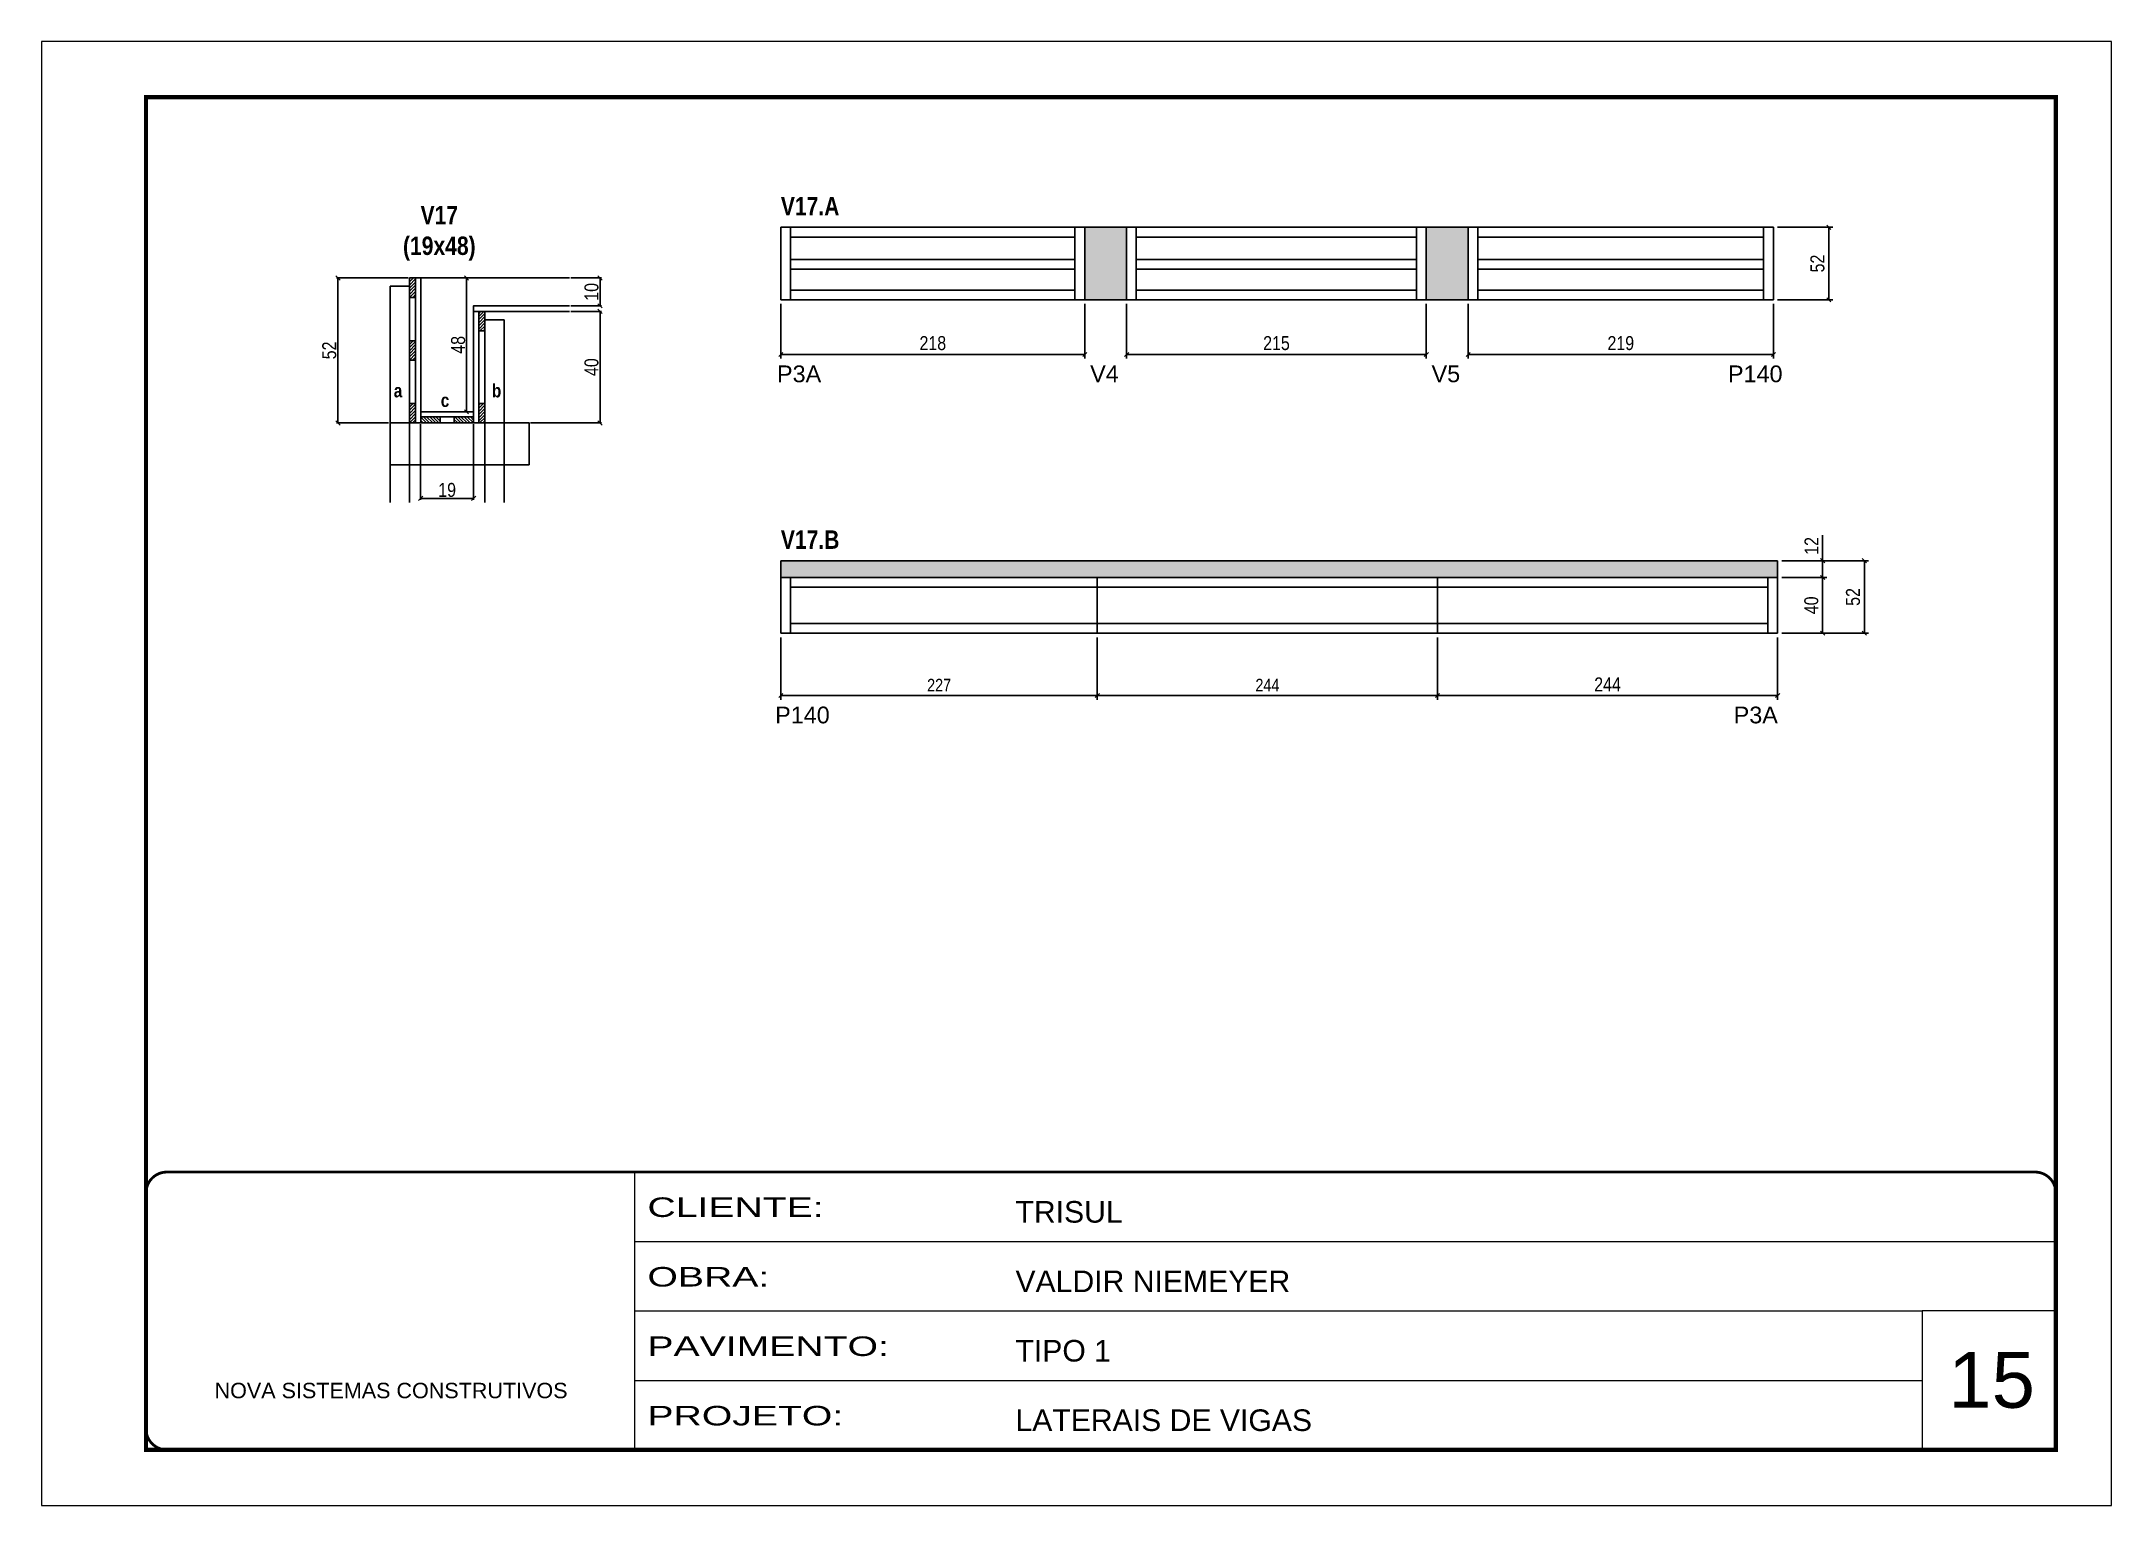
# Model space of a CAD drawing. Extents: x 3330 to 22105, y 1197 to 30204.
# Drawn here: x 16030 to 17515, y 25317 to 26367 of the extents above; entities that cross this region are included whole.
import ezdxf

# ---------------------------------------------------------------- set-up
doc = ezdxf.new("R2010")
doc.units = 0
doc.linetypes.add('CONTINUO', pattern=[0])
doc.linetypes.add('DASHED', pattern=[0.75, 0.5, -0.25])
for name, color, linetype in [('5', 5, 'Continuous'), ('COTA', 241, 'Continuous'), ('detalhes', 4, 'Continuous'), ('NOMENCLATURA', 7, 'Continuous'), ('Painéis', 200, 'Continuous'), ('SARR_2.2x7', 40, 'Continuous')]:
    doc.layers.add(name, color=color, linetype=linetype)
for name, color, linetype, lineweight in [('CARIMBO', 255, 'Continuous', 9), ('CONCRETO', 251, 'Continuous', 25), ('Folhas', 255, 'Continuous', 9), ('SARRAFO DE PRESSAO', 251, 'DASHED', 9)]:
    doc.layers.add(name, color=color, linetype=linetype, lineweight=lineweight)
doc.styles.add('ARIAL', font='arial.ttf')
doc.styles.add('COTA TECNICA', font='techl___.ttf', dxfattribs={"height": 10})
doc.styles.add('COTA TECNICA 2X', font='techl___.ttf', dxfattribs={"height": 10})
doc.styles.add('COTA TECNICA-50', font='techl___.ttf', dxfattribs={"height": 9})
doc.styles.get("Standard").update_dxf_attribs({"font": 'arial.ttf'})
doc.styles.add('TECNICA', font='techb___.ttf', dxfattribs={"height": 10})
doc.styles.add('Tecnologia', font='')
doc.styles.get('Tecnologia').set_extended_font_data('Forgotten Futurist')
doc.dimstyles.new('COTA PAINEL-50', dxfattribs={"dimtxt": 9, "dimasz": 3, "dimexe": 3, "dimexo": 3, "dimgap": 3, "dimtad": 1, "dimdec": 1, "dimzin": 12, "dimdsep": 46, "dimtxsty": 'COTA TECNICA-50', "dimblk1": 'OBLIQUE', "dimblk2": 'OBLIQUE', "dimsah": 1, "dimcen": 0.9, "dimclrd": 4, "dimclre": 4, "dimclrt": 240, "dimadec": 1, "dimazin": 3, "dimtfac": 1, "dimtdec": 1, "dimtmove": 0, "dimatfit": 3, "dimfxl": 1, "dimtolj": 1, "dimtzin": 12, "dimarcsym": 0})
doc.dimstyles.new('PAINEL', dxfattribs={"dimtxt": 10, "dimasz": 3, "dimexe": 3, "dimexo": 3, "dimgap": 3, "dimtad": 1, "dimdec": 1, "dimzin": 12, "dimdsep": 46, "dimtxsty": 'COTA TECNICA', "dimblk1": 'OBLIQUE', "dimblk2": 'OBLIQUE', "dimsah": 1, "dimcen": 0.9, "dimclrd": 4, "dimclre": 4, "dimclrt": 240, "dimadec": 1, "dimazin": 3, "dimtfac": 1, "dimtdec": 1, "dimtmove": 0, "dimatfit": 3, "dimfxl": 1, "dimtolj": 1, "dimtzin": 12, "dimarcsym": 0})
doc.dimstyles.new('SECAO', dxfattribs={"dimscale": 0.333333, "dimtxt": 5, "dimasz": 9, "dimexe": 3, "dimexo": 3, "dimgap": 3, "dimtad": 1, "dimdec": 1, "dimlfac": 0.5, "dimzin": 12, "dimdsep": 46, "dimtxsty": 'COTA TECNICA 2X', "dimblk1": 'OBLIQUE', "dimblk2": 'OBLIQUE', "dimsah": 1, "dimcen": 0.9, "dimclrd": 4, "dimclre": 4, "dimclrt": 240, "dimadec": 1, "dimazin": 3, "dimtfac": 1, "dimtdec": 1, "dimtmove": 0, "dimatfit": 3, "dimfxl": 1, "dimtolj": 1, "dimtzin": 12, "dimarcsym": 0})
pattern_1 = [(135, (49537.1596, -97418.3926), (-1.122532015, -1.122532015), [])]
pattern_2 = [(45, (-107178.9487, -6920.5615), (-1.122532015, 1.122532015), [])]

msp = doc.modelspace()

# ---------------------------------------------------------------- texts
at = {"layer": '5', "linetype": 'Continuous'}
for s, p in [('P3A', (16557.25, 26123)), ('V4', (16781.86, 26123)), ('V5', (17026.77, 26123)), ('P140', (17239.38, 26123)), ('P140', (16555.89, 25878.36)), ('P3A', (17243.48, 25878.36))]:
    msp.add_text(s, height=12, rotation=359.99996, dxfattribs=at).set_placement(p)
at = {"layer": 'CARIMBO', "style": 'ARIAL'}
msp.add_text('15', height=40, dxfattribs=at).set_placement((17397.42, 25387.54))
at = {"layer": 'detalhes', "style": 'TECNICA'}
for s, p in [('b', (16352.71, 26112.14)), ('a', (16282.32, 26112.15)), ('c', (16316.03, 26105.25))]:
    msp.add_text(s, height=9.6, dxfattribs=at).set_placement(p)
at = {"layer": 'NOMENCLATURA', "style": 'TECNICA'}
for s, p in [('V17.A', (16559.97, 26242.62)), ('V17.B', (16559.97, 26003.5))]:
    msp.add_text(s, height=13.2, dxfattribs=at).set_placement(p)
at = {"layer": 'NOMENCLATURA', "insert": (16314.99, 26249.47), "char_height": 13.2, "attachment_point": 2, "style": 'TECNICA'}
msp.add_mtext_dynamic_manual_height_columns('V17\\P(19x48)', width=300.2766, gutter_width=1, heights=[0], dxfattribs=at)

# ---------------------------------------------------------------- blocks, each defined once
blk = doc.blocks.new('9999999999')
at = {"color": 30, "linetype": 'CONTINUO'}
for p, q in [((98564.6, 34230.2), (98564.6, 34429.4)), ((98564.6, 34379.6), (99584, 34379.6)), ((98564.6, 34329.8), (99488, 34329.8)), ((99584, 34329.8), (99488, 34329.8)), ((99488, 34329.8), (99488, 34230.2)), ((98564.6, 34280), (99488, 34280))]:
    blk.add_line(p, q, dxfattribs=at)
at = {"color": 30, "linetype": 'CONTINUO', "const_width": 2}
blk.add_lwpolyline([(99584, 34230.2), (99584, 34414.4, 0.414214), (99569, 34429.4), (98229, 34429.4, 0.414214), (98214, 34414.4), (98214, 34245.2, 0.414214), (98229, 34230.2), (99584, 34230.2)], format="xyb", dxfattribs=at)
at = {"layer": 'Folhas'}
blk.add_lwpolyline([(98139, 34190.2), (99624, 34190.2), (99624, 35240.2), (98139, 35240.2)], close=True, dxfattribs=at)
at = {"layer": 'Folhas', "color": 30, "const_width": 3}
blk.add_lwpolyline([(98214, 34230.2), (99584, 34230.2), (99584, 35200.2), (98214, 35200.2)], close=True, dxfattribs=at)
at = {"color": 7, "linetype": 'Continuous', "ltscale": 5, "style": 'ARIAL'}
for s, height, p in [('TRISUL', 15.48, (98837.7, 34393.1)), ('VALDIR NIEMEYER', 15.483, (98837.7, 34343.3)), ('TIPO 1', 15.48, (98837.7, 34293.5)), ('NOVA SISTEMAS CONSTRUTIVOS', 11.059, (98263.2, 34267.2)), ('LATERAIS DE VIGAS', 15.483, (98837.7, 34243.7))]:
    blk.add_text(s, height=height, dxfattribs=at).set_placement(p)
at = {"layer": 'Folhas', "color": 7, "style": 'Tecnologia', "width": 1.5}
for s, p in [('CLIENTE:', (98573.7, 34397.2)), ('OBRA:', (98573.7, 34347.3)), ('PAVIMENTO:', (98573.7, 34297.5)), ('PROJETO:', (98573.7, 34247.7))]:
    blk.add_text(s, height=14, dxfattribs=at).set_placement(p)
blk = doc.blocks.new('_Oblique')
at = {"color": 0, "linetype": 'ByBlock', "lineweight": -2}
blk.add_line((-0.5, -0.5), (0.5, 0.5), dxfattribs=at)
blk = doc.blocks.new('*D2307')
at = {"layer": 'COTA', "color": 4, "lineweight": -2, "transparency": 16777216}
for p, q in [((16301.6, 26092.8), (16301.6, 26038.7)), ((16339.6, 26092.8), (16339.6, 26038.7)), ((16339.6, 26039.7), (16301.6, 26039.7))]:
    blk.add_line(p, q, dxfattribs=at)
at = {"layer": 'Defpoints', "color": 0, "transparency": 16777216}
for p in [(16301.6, 26093.8), (16339.6, 26093.8), (16301.6, 26039.7)]:
    blk.add_point(p, dxfattribs=at)
at = {"layer": 'COTA', "color": 4, "lineweight": -2, "transparency": 16777216, "xscale": 3, "yscale": 3, "zscale": 3, "rotation": 180}
blk.add_blockref('_Oblique', (16301.6, 26039.7), dxfattribs=at)
at = {"layer": 'COTA', "color": 4, "lineweight": -2, "transparency": 16777216, "xscale": 3, "yscale": 3, "zscale": 3}
blk.add_blockref('_Oblique', (16339.6, 26039.7), dxfattribs=at)
at = {"layer": 'COTA', "color": 240, "transparency": 16777216, "insert": (16320.6, 26045.7), "char_height": 10, "attachment_point": 5, "style": 'COTA TECNICA 2X'}
blk.add_mtext('\\A1;19', dxfattribs=at)
blk = doc.blocks.new('*D2308')
at = {"layer": 'COTA', "color": 4, "lineweight": -2, "transparency": 16777216}
for p, q in [((16292.6, 26197.8), (16241.3, 26197.8)), ((16242.3, 26197.8), (16242.3, 26093.8)), ((16278.6, 26093.8), (16241.3, 26093.8))]:
    blk.add_line(p, q, dxfattribs=at)
at = {"layer": 'Defpoints', "color": 0, "transparency": 16777216}
for p in [(16293.6, 26197.8, 0), (16242.3, 26093.8), (16279.6, 26093.8, 0)]:
    blk.add_point(p, dxfattribs=at)
at = {"layer": 'COTA', "color": 4, "lineweight": -2, "transparency": 16777216, "xscale": 3, "yscale": 3, "zscale": 3}
for p, rotation in [((16242.3, 26197.8), 90), ((16242.3, 26093.8), 270)]:
    blk.add_blockref('_Oblique', p, dxfattribs=dict(at, rotation=rotation))
at = {"layer": 'COTA', "color": 240, "transparency": 16777216, "insert": (16236.1, 26145.8), "char_height": 10, "attachment_point": 5, "rotation": 90, "style": 'COTA TECNICA 2X'}
blk.add_mtext('\\A1;52', dxfattribs=at)
blk = doc.blocks.new('*D2309')
at = {"layer": 'COTA', "color": 4, "lineweight": -2, "transparency": 16777216}
for p, q in [((16338.6, 26197.8), (16333.5, 26197.8)), ((16334.5, 26101.8), (16334.5, 26197.8)), ((16338.6, 26101.8), (16333.5, 26101.8))]:
    blk.add_line(p, q, dxfattribs=at)
at = {"layer": 'Defpoints', "color": 0, "transparency": 16777216}
for p in [(16334.5, 26197.8), (16339.6, 26197.8), (16339.6, 26101.8)]:
    blk.add_point(p, dxfattribs=at)
at = {"layer": 'COTA', "color": 4, "lineweight": -2, "transparency": 16777216, "xscale": 3, "yscale": 3, "zscale": 3}
for p, rotation in [((16334.5, 26197.8), 90), ((16334.5, 26101.8), 270)]:
    blk.add_blockref('_Oblique', p, dxfattribs=dict(at, rotation=rotation))
at = {"layer": 'COTA', "color": 240, "transparency": 16777216, "insert": (16328.5, 26149.8), "char_height": 10, "attachment_point": 5, "rotation": 90, "style": 'COTA TECNICA 2X'}
blk.add_mtext('\\A1;48', dxfattribs=at)
blk = doc.blocks.new('*D2310')
at = {"layer": 'COTA', "color": 4, "lineweight": -2, "transparency": 16777216}
for p, q in [((16409.3, 26173.8), (16431.3, 26173.8)), ((16430.3, 26093.8), (16430.3, 26173.8)), ((16380.5, 26093.8), (16431.3, 26093.8))]:
    blk.add_line(p, q, dxfattribs=at)
at = {"layer": 'Defpoints', "color": 0, "transparency": 16777216}
for p in [(16408.3, 26173.8), (16430.3, 26173.8), (16379.5, 26093.8)]:
    blk.add_point(p, dxfattribs=at)
at = {"layer": 'COTA', "color": 4, "lineweight": -2, "transparency": 16777216, "xscale": 3, "yscale": 3, "zscale": 3}
for p, rotation in [((16430.3, 26173.8), 90), ((16430.3, 26093.8), 270)]:
    blk.add_blockref('_Oblique', p, dxfattribs=dict(at, rotation=rotation))
at = {"layer": 'COTA', "color": 240, "transparency": 16777216, "insert": (16424.2, 26133.8), "char_height": 10, "attachment_point": 5, "rotation": 90, "style": 'COTA TECNICA 2X'}
blk.add_mtext('\\A1;40', dxfattribs=at)
blk = doc.blocks.new('*D2311')
at = {"layer": 'COTA', "color": 4, "lineweight": -2, "transparency": 16777216}
for p, q in [((16409.3, 26197.8), (16431.3, 26197.8)), ((16430.3, 26177.8), (16430.3, 26197.8)), ((16409.3, 26177.8), (16431.3, 26177.8))]:
    blk.add_line(p, q, dxfattribs=at)
at = {"layer": 'Defpoints', "color": 0, "transparency": 16777216}
for p in [(16408.3, 26197.8), (16430.3, 26197.8), (16408.3, 26177.8)]:
    blk.add_point(p, dxfattribs=at)
at = {"layer": 'COTA', "color": 4, "lineweight": -2, "transparency": 16777216, "xscale": 3, "yscale": 3, "zscale": 3}
for p, rotation in [((16430.3, 26197.8), 90), ((16430.3, 26177.8), 270)]:
    blk.add_blockref('_Oblique', p, dxfattribs=dict(at, rotation=rotation))
at = {"layer": 'COTA', "color": 240, "transparency": 16777216, "insert": (16424.2, 26187.8), "char_height": 10, "attachment_point": 5, "rotation": 90, "style": 'COTA TECNICA 2X'}
blk.add_mtext('\\A1;10', dxfattribs=at)
blk = doc.blocks.new('*D2312')
at = {"layer": 'COTA', "color": 4, "linetype": 'ByBlock', "lineweight": -2, "transparency": 16777216}
for p, q in [((16560, 26179.1), (16560, 26139.9)), ((16778, 26179.1), (16778, 26139.9)), ((16560, 26142.9), (16778, 26142.9))]:
    blk.add_line(p, q, dxfattribs=at)
at = {"layer": 'Defpoints', "color": 0, "linetype": 'ByBlock', "transparency": 16777216}
for p in [(16560, 26182.1), (16778, 26182.1), (16778, 26142.9)]:
    blk.add_point(p, dxfattribs=at)
at = {"layer": 'COTA', "color": 4, "linetype": 'ByBlock', "lineweight": -2, "transparency": 16777216, "xscale": 3, "yscale": 3, "zscale": 3, "rotation": 180}
blk.add_blockref('_Oblique', (16560, 26142.9), dxfattribs=at)
at = {"layer": 'COTA', "color": 4, "linetype": 'ByBlock', "lineweight": -2, "transparency": 16777216, "xscale": 3, "yscale": 3, "zscale": 3}
blk.add_blockref('_Oblique', (16778, 26142.9), dxfattribs=at)
at = {"layer": 'COTA', "color": 240, "linetype": 'ByBlock', "transparency": 16777216, "insert": (16669, 26151), "char_height": 10, "attachment_point": 5, "style": 'COTA TECNICA'}
blk.add_mtext('\\A1;218', dxfattribs=at)
blk = doc.blocks.new('*D2313')
at = {"layer": 'COTA', "color": 4, "linetype": 'ByBlock', "lineweight": -2, "transparency": 16777216}
for p, q in [((16808, 26179.1), (16808, 26139.9)), ((17023, 26179.1), (17023, 26139.9)), ((16808, 26142.9), (17023, 26142.9))]:
    blk.add_line(p, q, dxfattribs=at)
at = {"layer": 'Defpoints', "color": 0, "linetype": 'ByBlock', "transparency": 16777216}
for p in [(16808, 26182.1), (17023, 26182.1), (17023, 26142.9)]:
    blk.add_point(p, dxfattribs=at)
at = {"layer": 'COTA', "color": 4, "linetype": 'ByBlock', "lineweight": -2, "transparency": 16777216, "xscale": 3, "yscale": 3, "zscale": 3, "rotation": 180}
blk.add_blockref('_Oblique', (16808, 26142.9), dxfattribs=at)
at = {"layer": 'COTA', "color": 4, "linetype": 'ByBlock', "lineweight": -2, "transparency": 16777216, "xscale": 3, "yscale": 3, "zscale": 3}
blk.add_blockref('_Oblique', (17023, 26142.9), dxfattribs=at)
at = {"layer": 'COTA', "color": 240, "linetype": 'ByBlock', "transparency": 16777216, "insert": (16915.5, 26151), "char_height": 10, "attachment_point": 5, "style": 'COTA TECNICA'}
blk.add_mtext('\\A1;215', dxfattribs=at)
blk = doc.blocks.new('*D2314')
at = {"layer": 'COTA', "color": 4, "linetype": 'ByBlock', "lineweight": -2, "transparency": 16777216}
for p, q in [((17053, 26179.1), (17053, 26139.9)), ((17272, 26179.1), (17272, 26139.9)), ((17272, 26142.9), (17053, 26142.9))]:
    blk.add_line(p, q, dxfattribs=at)
at = {"layer": 'Defpoints', "color": 0, "linetype": 'ByBlock', "transparency": 16777216}
for p in [(17053, 26182.1), (17272, 26182.1), (17053, 26142.9)]:
    blk.add_point(p, dxfattribs=at)
at = {"layer": 'COTA', "color": 4, "linetype": 'ByBlock', "lineweight": -2, "transparency": 16777216, "xscale": 3, "yscale": 3, "zscale": 3, "rotation": 180}
blk.add_blockref('_Oblique', (17053, 26142.9), dxfattribs=at)
at = {"layer": 'COTA', "color": 4, "linetype": 'ByBlock', "lineweight": -2, "transparency": 16777216, "xscale": 3, "yscale": 3, "zscale": 3}
blk.add_blockref('_Oblique', (17272, 26142.9), dxfattribs=at)
at = {"layer": 'COTA', "color": 240, "linetype": 'ByBlock', "transparency": 16777216, "insert": (17162.5, 26151), "char_height": 10, "attachment_point": 5, "style": 'COTA TECNICA'}
blk.add_mtext('\\A1;219', dxfattribs=at)
blk = doc.blocks.new('*D2315')
at = {"layer": 'COTA', "color": 4, "linetype": 'ByBlock', "lineweight": -2, "transparency": 16777216}
for p, q in [((17275, 26234.1), (17314.7, 26234.1)), ((17311.7, 26234.1), (17311.7, 26182.1)), ((17275, 26182.1), (17314.7, 26182.1))]:
    blk.add_line(p, q, dxfattribs=at)
at = {"layer": 'Defpoints', "color": 0, "linetype": 'ByBlock', "transparency": 16777216}
for p in [(17272, 26234.1), (17272, 26182.1), (17311.7, 26182.1)]:
    blk.add_point(p, dxfattribs=at)
at = {"layer": 'COTA', "color": 4, "linetype": 'ByBlock', "lineweight": -2, "transparency": 16777216, "xscale": 3, "yscale": 3, "zscale": 3}
for p, rotation in [((17311.7, 26234.1), 90), ((17311.7, 26182.1), 270)]:
    blk.add_blockref('_Oblique', p, dxfattribs=dict(at, rotation=rotation))
at = {"layer": 'COTA', "color": 240, "linetype": 'ByBlock', "transparency": 16777216, "insert": (17303.6, 26208.1), "char_height": 10, "attachment_point": 5, "rotation": 90, "style": 'COTA TECNICA'}
blk.add_mtext('\\A1;52', dxfattribs=at)
blk = doc.blocks.new('*D2316')
at = {"layer": 'COTA', "color": 4, "linetype": 'ByBlock', "lineweight": -2, "transparency": 16777216}
for p, q in [((16787, 25940), (16787, 25895.3)), ((17031, 25940), (17031, 25895.3)), ((17031, 25898.3), (16787, 25898.3))]:
    blk.add_line(p, q, dxfattribs=at)
at = {"layer": 'Defpoints', "color": 0, "linetype": 'ByBlock', "transparency": 16777216}
for p in [(16787, 25943), (17031, 25943), (16787, 25898.3)]:
    blk.add_point(p, dxfattribs=at)
at = {"layer": 'COTA', "color": 4, "linetype": 'ByBlock', "lineweight": -2, "transparency": 16777216, "xscale": 3, "yscale": 3, "zscale": 3, "rotation": 180}
blk.add_blockref('_Oblique', (16787, 25898.3), dxfattribs=at)
at = {"layer": 'COTA', "color": 4, "linetype": 'ByBlock', "lineweight": -2, "transparency": 16777216, "xscale": 3, "yscale": 3, "zscale": 3}
blk.add_blockref('_Oblique', (17031, 25898.3), dxfattribs=at)
at = {"layer": 'COTA', "color": 240, "linetype": 'ByBlock', "transparency": 16777216, "insert": (16909, 25905.8), "char_height": 9, "attachment_point": 5, "style": 'COTA TECNICA-50'}
blk.add_mtext('\\A1;244', dxfattribs=at)
blk = doc.blocks.new('*D2317')
at = {"layer": 'COTA', "color": 4, "linetype": 'ByBlock', "lineweight": -2, "transparency": 16777216}
for p, q in [((16560, 25940), (16560, 25895.3)), ((16787, 25940), (16787, 25895.3)), ((16787, 25898.3), (16560, 25898.3))]:
    blk.add_line(p, q, dxfattribs=at)
at = {"layer": 'Defpoints', "color": 0, "linetype": 'ByBlock', "transparency": 16777216}
for p in [(16560, 25943), (16787, 25943), (16560, 25898.3)]:
    blk.add_point(p, dxfattribs=at)
at = {"layer": 'COTA', "color": 4, "linetype": 'ByBlock', "lineweight": -2, "transparency": 16777216, "xscale": 3, "yscale": 3, "zscale": 3, "rotation": 180}
blk.add_blockref('_Oblique', (16560, 25898.3), dxfattribs=at)
at = {"layer": 'COTA', "color": 4, "linetype": 'ByBlock', "lineweight": -2, "transparency": 16777216, "xscale": 3, "yscale": 3, "zscale": 3}
blk.add_blockref('_Oblique', (16787, 25898.3), dxfattribs=at)
at = {"layer": 'COTA', "color": 240, "linetype": 'ByBlock', "transparency": 16777216, "insert": (16673.5, 25905.8), "char_height": 9, "attachment_point": 5, "style": 'COTA TECNICA-50'}
blk.add_mtext('\\A1;227', dxfattribs=at)
blk = doc.blocks.new('*D2318')
at = {"layer": 'COTA', "color": 4, "linetype": 'ByBlock', "lineweight": -2, "transparency": 16777216}
for p, q in [((17031, 25940), (17031, 25895.3)), ((17275, 25940), (17275, 25895.3)), ((17031, 25898.3), (17275, 25898.3))]:
    blk.add_line(p, q, dxfattribs=at)
at = {"layer": 'Defpoints', "color": 0, "linetype": 'ByBlock', "transparency": 16777216}
for p in [(17031, 25943), (17275, 25943), (17275, 25898.3)]:
    blk.add_point(p, dxfattribs=at)
at = {"layer": 'COTA', "color": 4, "linetype": 'ByBlock', "lineweight": -2, "transparency": 16777216, "xscale": 3, "yscale": 3, "zscale": 3, "rotation": 180}
blk.add_blockref('_Oblique', (17031, 25898.3), dxfattribs=at)
at = {"layer": 'COTA', "color": 4, "linetype": 'ByBlock', "lineweight": -2, "transparency": 16777216, "xscale": 3, "yscale": 3, "zscale": 3}
blk.add_blockref('_Oblique', (17275, 25898.3), dxfattribs=at)
at = {"layer": 'COTA', "color": 240, "linetype": 'ByBlock', "transparency": 16777216, "insert": (17153, 25906.3), "char_height": 10, "attachment_point": 5, "style": 'COTA TECNICA'}
blk.add_mtext('\\A1;244', dxfattribs=at)
blk = doc.blocks.new('*D2319')
at = {"layer": 'COTA', "color": 4, "linetype": 'ByBlock', "lineweight": -2, "transparency": 16777216}
for p, q in [((17278, 25983), (17310.3, 25983)), ((17307.3, 25943), (17307.3, 25983)), ((17278, 25943), (17310.3, 25943))]:
    blk.add_line(p, q, dxfattribs=at)
at = {"layer": 'Defpoints', "color": 0, "linetype": 'ByBlock', "transparency": 16777216}
for p in [(17275, 25983), (17307.3, 25983), (17275, 25943)]:
    blk.add_point(p, dxfattribs=at)
at = {"layer": 'COTA', "color": 4, "linetype": 'ByBlock', "lineweight": -2, "transparency": 16777216, "xscale": 3, "yscale": 3, "zscale": 3}
for p, rotation in [((17307.3, 25983), 90), ((17307.3, 25943), 270)]:
    blk.add_blockref('_Oblique', p, dxfattribs=dict(at, rotation=rotation))
at = {"layer": 'COTA', "color": 240, "linetype": 'ByBlock', "transparency": 16777216, "insert": (17299.2, 25963), "char_height": 10, "attachment_point": 5, "rotation": 90, "style": 'COTA TECNICA'}
blk.add_mtext('\\A1;40', dxfattribs=at)
blk = doc.blocks.new('*D2320')
at = {"layer": 'COTA', "color": 4, "linetype": 'ByBlock', "lineweight": -2, "transparency": 16777216}
for p, q in [((17307.3, 25995), (17307.3, 26013.3)), ((17278, 25995), (17310.3, 25995)), ((17307.3, 25983), (17307.3, 25995)), ((17278, 25983), (17310.3, 25983))]:
    blk.add_line(p, q, dxfattribs=at)
at = {"layer": 'Defpoints', "color": 0, "linetype": 'ByBlock', "transparency": 16777216}
for p in [(17275, 25995), (17307.3, 25995), (17275, 25983)]:
    blk.add_point(p, dxfattribs=at)
at = {"layer": 'COTA', "color": 4, "linetype": 'ByBlock', "lineweight": -2, "transparency": 16777216, "xscale": 3, "yscale": 3, "zscale": 3}
for p, rotation in [((17307.3, 25995), 90), ((17307.3, 25983), 270)]:
    blk.add_blockref('_Oblique', p, dxfattribs=dict(at, rotation=rotation))
at = {"layer": 'COTA', "color": 240, "linetype": 'ByBlock', "transparency": 16777216, "insert": (17299.3, 26005.6), "char_height": 10, "attachment_point": 5, "rotation": 90, "style": 'COTA TECNICA'}
blk.add_mtext('\\A1;12', dxfattribs=at)
blk = doc.blocks.new('*D2321')
at = {"layer": 'COTA', "color": 4, "linetype": 'ByBlock', "lineweight": -2, "transparency": 16777216}
for p, q in [((17278, 25995), (17340.2, 25995)), ((17337.2, 25943), (17337.2, 25995)), ((17278, 25943), (17340.2, 25943))]:
    blk.add_line(p, q, dxfattribs=at)
at = {"layer": 'Defpoints', "color": 0, "linetype": 'ByBlock', "transparency": 16777216}
for p in [(17275, 25995), (17337.2, 25995), (17275, 25943)]:
    blk.add_point(p, dxfattribs=at)
at = {"layer": 'COTA', "color": 4, "linetype": 'ByBlock', "lineweight": -2, "transparency": 16777216, "xscale": 3, "yscale": 3, "zscale": 3}
for p, rotation in [((17337.2, 25995), 90), ((17337.2, 25943), 270)]:
    blk.add_blockref('_Oblique', p, dxfattribs=dict(at, rotation=rotation))
at = {"layer": 'COTA', "color": 240, "linetype": 'ByBlock', "transparency": 16777216, "insert": (17329.1, 25969), "char_height": 10, "attachment_point": 5, "rotation": 90, "style": 'COTA TECNICA'}
blk.add_mtext('\\A1;52', dxfattribs=at)

# ---------------------------------------------------------------- dimensions: what is measured, and where the dimension line sits
at = {"layer": 'COTA', "linetype": 'ByBlock'}
for base, p1, p2, angle, picture, middle in [((17311.67, 26182.1), (17271.97, 26234.1), (17271.97, 26182.1), 90, '*D2315', (17303.56, 26208.1)), ((17052.97, 26142.9), (17271.97, 26182.1), (17052.97, 26182.1), 180, '*D2314', (17162.47, 26150.98)), ((17307.33, 25994.98), (17274.97, 25982.98), (17274.97, 25994.98), 90, '*D2320', (17299.27, 26005.64)), ((17337.24, 25994.98), (17274.97, 25942.98), (17274.97, 25994.98), 90, '*D2321', (17329.13, 25968.98)), ((17307.33, 25982.98), (17274.97, 25942.98), (17274.97, 25982.98), 90, '*D2319', (17299.23, 25962.98))]:
    dim = msp.add_linear_dim(base=base, p1=p1, p2=p2, angle=angle, dimstyle='PAINEL', dxfattribs=at)
    dim.commit()
    dim.dimension.update_dxf_attribs({"geometry": picture, "text_midpoint": middle})
at = {"layer": 'COTA'}
for base, p1, p2, picture, middle in [((16242.25, 26093.78, 0), (16293.62, 26197.78), (16279.62, 26093.78), '*D2308', (16236.14, 26145.78, 0)), ((16334.55, 26197.78), (16339.62, 26101.78), (16339.62, 26197.78), '*D2309', (16328.45, 26149.78)), ((16430.29, 26197.78), (16408.32, 26177.78), (16408.32, 26197.78), '*D2311', (16424.19, 26187.78)), ((16430.29, 26173.78), (16379.47, 26093.78), (16408.32, 26173.78), '*D2310', (16424.19, 26133.78))]:
    dim = msp.add_linear_dim(base=base, p1=p1, p2=p2, angle=90, dimstyle='SECAO', dxfattribs=at)
    dim.commit()
    dim.dimension.update_dxf_attribs({"geometry": picture, "text_midpoint": middle})
at = {"layer": 'COTA', "linetype": 'ByBlock'}
for base, p1, p2, picture, middle in [((16777.97, 26142.9), (16559.97, 26182.1), (16777.97, 26182.1), '*D2312', (16668.97, 26150.99)), ((17022.97, 26142.9), (16807.97, 26182.1), (17022.97, 26182.1), '*D2313', (16915.47, 26151.01)), ((17274.97, 25898.26), (17030.97, 25942.98), (17274.97, 25942.98), '*D2318', (17152.97, 25906.34))]:
    dim = msp.add_linear_dim(base=base, p1=p1, p2=p2, dimstyle='PAINEL', dxfattribs=at)
    dim.commit()
    dim.dimension.update_dxf_attribs({"geometry": picture, "text_midpoint": middle})
at = {"layer": 'COTA'}
dim = msp.add_linear_dim(base=(16301.62, 26039.65), p1=(16339.62, 26093.78), p2=(16301.62, 26093.78), angle=180, dimstyle='SECAO', dxfattribs=at)
dim.commit()
dim.dimension.update_dxf_attribs({"geometry": '*D2307', "text_midpoint": (16320.62, 26039.65), "dimtype": 160})
at = {"layer": 'COTA', "linetype": 'ByBlock'}
dim = msp.add_linear_dim(base=(16559.97, 25898.26), p1=(16786.97, 25942.98), p2=(16559.97, 25942.98), angle=180, dimstyle='COTA PAINEL-50', override={"dimarcsym": 1}, dxfattribs=at)
dim.commit()
dim.dimension.update_dxf_attribs({"geometry": '*D2317', "text_midpoint": (16673.47, 25905.83)})
dim = msp.add_linear_dim(base=(16786.97, 25898.26), p1=(17030.97, 25942.98), p2=(16786.97, 25942.98), dimstyle='COTA PAINEL-50', override={"dimarcsym": 1}, dxfattribs=at)
dim.commit()
dim.dimension.update_dxf_attribs({"geometry": '*D2316', "text_midpoint": (16908.97, 25905.83)})

# ---------------------------------------------------------------- hatches: boundary and pattern name
at = {"layer": 'COTA', "linetype": 'ByBlock'}
h = msp.add_hatch(dxfattribs=at)
h.set_pattern_fill('AR-CONC', color=256, scale=0.03)
h.set_pattern_definition([(50, (-117759.9415, -1978.5245), (5.46554007, -0.47817257), [0.5715, -6.2865]), (355, (-117759.9415, -1978.5245), (-1.05730264, 5.73170536), [0.4572, -5.02921753]), (100.4514447, (-117759.486, -1978.5644), (4.40823741, 5.25353256), [0.48570026, -5.34270734]), (46.1842, (-117759.9415, -1977.0005), (8.13237123, -1.26126984), [0.85725, -9.42975]), (96.6355576, (-117759.264, -1977.106), (7.122124, 7.42278374), [0.7285507, -8.01406824]), (351.184151, (-117759.9415, -1977.0005), (7.122124, 7.42278374), [0.685799, -7.54379196]), (21, (-117759.1795, -1977.3815), (4.54843174, -3.06795595), [0.5715, -6.2865]), (326, (-117759.1795, -1977.3815), (1.85406085, 5.52563898), [0.4572, -5.0292]), (71.451445, (-117758.8004, -1977.637), (6.40249258, 2.45768307), [0.48570026, -5.34269813]), (37.5, (-117759.9415, -1978.5245), (0.092658098, 2.536651166), [0, -4.96824, 0, -5.1054, 0, -5.04825]), (7.5, (-117759.9415, -1978.5245), (2.004589875, 3.005417245), [0, -2.91084, 0, -4.85394, 0, -1.92405]), (327.5, (-117761.6407, -1978.5245), (4.067717855, -0.17186232), [0, -1.905, 0, -5.9436, 0, -7.8867]), (317.5, (-117762.4027, -1978.5245), (4.44387544, 0.76279473), [0, -2.4765, 0, -3.94716, 0, -5.6007])])
h.paths.add_polyline_path([(16777.97, 26182.1), (16807.97, 26182.1), (16807.97, 26234.1), (16777.97, 26234.1)])
h.paths.add_polyline_path([(17022.97, 26182.1), (17052.97, 26182.1), (17052.97, 26234.1), (17022.97, 26234.1)])
h = msp.add_hatch(dxfattribs=at)
h.set_pattern_fill('AR-CONC', color=256, scale=0.03)
h.set_pattern_definition([(50, (-117759.9415, -1971.128), (5.46554007, -0.47817257), [0.5715, -6.2865]), (355, (-117759.9415, -1971.128), (-1.05730264, 5.73170536), [0.4572, -5.02921753]), (100.4514447, (-117759.486, -1971.1677), (4.40823741, 5.25353256), [0.48570026, -5.34270734]), (46.1842, (-117759.9415, -1969.604), (8.13237123, -1.26126984), [0.85725, -9.42975]), (96.6355576, (-117759.264, -1969.709), (7.122124, 7.42278374), [0.7285507, -8.01406824]), (351.184151, (-117759.9415, -1969.604), (7.122124, 7.42278374), [0.685799, -7.54379196]), (21, (-117759.1795, -1969.985), (4.54843174, -3.06795595), [0.5715, -6.2865]), (326, (-117759.1795, -1969.985), (1.85406085, 5.52563898), [0.4572, -5.0292]), (71.451445, (-117758.8004, -1970.2405), (6.40249258, 2.45768307), [0.48570026, -5.34269813]), (37.5, (-117759.9415, -1971.1278), (0.092658098, 2.536651166), [0, -4.96824, 0, -5.1054, 0, -5.04825]), (7.5, (-117759.9415, -1971.1278), (2.004589875, 3.005417245), [0, -2.91084, 0, -4.85394, 0, -1.92405]), (327.5, (-117761.6407, -1971.1278), (4.067717855, -0.17186232), [0, -1.905, 0, -5.9436, 0, -7.8867]), (317.5, (-117762.4027, -1971.1278), (4.44387544, 0.76279473), [0, -2.4765, 0, -3.94716, 0, -5.6007])])
h.paths.add_polyline_path([(17274.97, 25982.98), (17274.97, 25994.98), (16559.97, 25994.98), (16559.97, 25982.98)])
at = {"layer": 'SARR_2.2x7'}
h = msp.add_hatch(dxfattribs=at)
h.set_pattern_fill('ANSI31', color=256, scale=0.5)
h.set_pattern_definition(pattern_2)
h.paths.add_polyline_path([(16293.62, 26197.78), (16298.02, 26197.78), (16298.02, 26183.78), (16293.62, 26183.78)])
h = msp.add_hatch(dxfattribs=at)
h.set_pattern_fill('ANSI31', color=256, scale=0.5)
h.set_pattern_definition([(45, (-107168.9487, -6944.5615), (-1.122532015, 1.122532015), [])])
h.paths.add_polyline_path([(16347.62, 26173.78), (16343.22, 26173.78), (16343.22, 26159.78), (16347.62, 26159.78)])
h = msp.add_hatch(dxfattribs=at)
h.set_pattern_fill('ANSI31', color=256, scale=0.5)
h.set_pattern_definition([(45, (-107178.9487, -6875.5615), (-1.122532015, 1.122532015), [])])
h.paths.add_polyline_path([(16293.62, 26138.78), (16298.02, 26138.78), (16298.02, 26152.78), (16293.62, 26152.78)])
h = msp.add_hatch(dxfattribs=at)
h.set_pattern_fill('ANSI31', color=256, scale=0.5)
h.set_pattern_definition(pattern_2)
h.paths.add_polyline_path([(16293.62, 26093.78), (16298.02, 26093.78), (16298.02, 26107.78), (16293.62, 26107.78)])
h = msp.add_hatch(dxfattribs=at)
h.set_pattern_fill('ANSI31', color=256, scale=0.5)
h.set_pattern_definition([(45, (-107168.9487, -6920.5615), (-1.122532015, 1.122532015), [])])
h.paths.add_polyline_path([(16347.62, 26093.78), (16343.22, 26093.78), (16343.22, 26107.78), (16347.62, 26107.78)])
h = msp.add_hatch(dxfattribs=at)
h.set_pattern_fill('ANSI31', color=256, scale=0.5, angle=90)
h.set_pattern_definition(pattern_1)
h.paths.add_polyline_path([(16301.62, 26098.18), (16301.62, 26093.78), (16315.62, 26093.78), (16315.62, 26098.18)])
h = msp.add_hatch(dxfattribs=at)
h.set_pattern_fill('ANSI31', color=256, scale=0.5, angle=90)
h.set_pattern_definition(pattern_1)
h.paths.add_polyline_path([(16339.62, 26098.18), (16339.62, 26093.78), (16325.62, 26093.78), (16325.62, 26098.18)])

# ---------------------------------------------------------------- linework, layer by layer
for p, q in [((16293.62, 26191.78), (16279.62, 26191.78)), ((16279.62, 26191.78), (16279.62, 26036.75)), ((16293.62, 26191.78), (16293.62, 26036.75)), ((16347.62, 26167.78), (16361.62, 26167.78)), ((16347.62, 26167.78), (16347.62, 26036.75)), ((16361.62, 26167.78), (16361.62, 26036.75))]:
    msp.add_line(p, q)
at = {"linetype": 'Continuous'}
msp.add_lwpolyline([(16379.47, 26063.78), (16279.62, 26063.78), (16279.62, 26093.78), (16379.47, 26093.78)], close=True, dxfattribs=at)
at = {"layer": 'CONCRETO', "linetype": 'Continuous'}
msp.add_line((16408.32, 26197.78), (16298.02, 26197.78), dxfattribs=at)
at = {"layer": 'COTA', "linetype": 'ByBlock'}
for p, q in [((16777.97, 26234.1), (16807.97, 26234.1)), ((17052.97, 26234.1), (17022.97, 26234.1)), ((16777.97, 26182.1), (16807.97, 26182.1)), ((17052.97, 26182.1), (17022.97, 26182.1)), ((17274.97, 25994.98), (16559.97, 25994.98)), ((16559.97, 25994.98), (16559.97, 25982.98)), ((17274.97, 25982.98), (17274.97, 25994.98))]:
    msp.add_line(p, q, dxfattribs=at)
at = {"layer": 'Painéis', "linetype": 'Continuous'}
for p, q in [((16559.97, 26182.1), (16559.97, 26234.1)), ((16559.97, 26234.1), (16777.97, 26234.1)), ((16777.97, 26182.1), (16777.97, 26234.1)), ((16807.97, 26182.1), (16807.97, 26234.1)), ((16807.97, 26234.1), (17022.97, 26234.1)), ((17022.97, 26182.1), (17022.97, 26234.1)), ((17271.97, 26234.1), (17052.97, 26234.1)), ((17052.97, 26182.1), (17052.97, 26234.1)), ((17271.97, 26182.1), (17271.97, 26234.1)), ((16777.97, 26182.1), (16559.97, 26182.1)), ((17022.97, 26182.1), (16807.97, 26182.1)), ((17052.97, 26182.1), (17271.97, 26182.1)), ((16559.97, 25982.98), (16559.97, 25942.98)), ((17274.97, 25982.98), (16559.97, 25982.98)), ((16786.97, 25942.98), (16786.97, 25982.98)), ((17030.97, 25942.98), (17030.97, 25982.98)), ((17274.97, 25942.98), (17274.97, 25982.98)), ((16559.97, 25942.98), (17274.97, 25942.98))]:
    msp.add_line(p, q, dxfattribs=at)
for points in [[(16298.02, 26093.78), (16298.02, 26197.78), (16301.62, 26197.78), (16301.62, 26093.78)], [(16343.22, 26093.78), (16343.22, 26173.78), (16339.62, 26173.78), (16339.62, 26093.78)], [(16339.62, 26101.78), (16301.62, 26101.78), (16301.62, 26098.18), (16339.62, 26098.18)]]:
    msp.add_lwpolyline(points, close=True, dxfattribs=at)
at = {"layer": 'Painéis', "linetype": 'Continuous', "elevation": 0}
msp.add_lwpolyline([(16408.32, 26173.78), (16339.62, 26173.78), (16339.62, 26177.78), (16408.32, 26177.78)], dxfattribs=at)
at = {"layer": 'SARR_2.2x7', "linetype": 'Continuous'}
for p, q in [((16566.97, 26234.1), (16566.97, 26182.1)), ((16566.97, 26227.1), (16770.97, 26227.1)), ((16770.97, 26234.1), (16770.97, 26182.1)), ((16814.97, 26234.1), (16814.97, 26182.1)), ((16814.97, 26227.1), (17015.97, 26227.1)), ((17015.97, 26234.1), (17015.97, 26182.1)), ((17059.97, 26234.1), (17059.97, 26182.1)), ((17059.97, 26227.1), (17264.97, 26227.1)), ((17264.97, 26234.1), (17264.97, 26182.1)), ((16566.97, 26210.98), (16770.97, 26210.98)), ((16814.97, 26210.98), (17015.97, 26210.98)), ((17059.97, 26210.98), (17264.97, 26210.98)), ((16566.97, 26203.98), (16770.97, 26203.98)), ((16814.97, 26203.98), (17015.97, 26203.98)), ((17059.97, 26203.98), (17264.97, 26203.98)), ((16566.97, 26189.1), (16770.97, 26189.1)), ((16814.97, 26189.1), (17015.97, 26189.1)), ((17059.97, 26189.1), (17264.97, 26189.1)), ((16566.97, 25982.98), (16566.97, 25942.98)), ((16566.97, 25975.98), (16786.97, 25975.98)), ((17030.97, 25975.98), (16786.97, 25975.98)), ((17030.97, 25975.98), (17267.97, 25975.98)), ((17267.97, 25982.98), (17267.97, 25942.98)), ((16566.97, 25949.98), (16786.97, 25949.98)), ((17030.97, 25949.98), (16786.97, 25949.98)), ((17030.97, 25949.98), (17267.97, 25949.98))]:
    msp.add_line(p, q, dxfattribs=at)
at = {"layer": 'SARR_2.2x7'}
for points in [[(16293.62, 26183.78), (16293.62, 26197.78), (16298.02, 26197.78), (16298.02, 26183.78)], [(16347.62, 26159.78), (16347.62, 26173.78), (16343.22, 26173.78), (16343.22, 26159.78)], [(16293.62, 26152.78), (16293.62, 26138.78), (16298.02, 26138.78), (16298.02, 26152.78)], [(16293.62, 26107.78), (16293.62, 26093.78), (16298.02, 26093.78), (16298.02, 26107.78)], [(16347.62, 26107.78), (16347.62, 26093.78), (16343.22, 26093.78), (16343.22, 26107.78)], [(16301.62, 26098.18), (16315.62, 26098.18), (16315.62, 26093.78), (16301.62, 26093.78)], [(16339.62, 26098.18), (16325.62, 26098.18), (16325.62, 26093.78), (16339.62, 26093.78)]]:
    msp.add_lwpolyline(points, close=True, dxfattribs=at)

# ---------------------------------------------------------------- block references
at = {"layer": 'SARRAFO DE PRESSAO', "color": 6, "linetype": 'ByBlock'}
msp.add_blockref('9999999999', (-82109.42, -8872.81), dxfattribs=at)

msp.set_redraw_order([(e.dxf.handle, doc.entitydb.next_handle()) for e in msp.query("TEXT MTEXT ATTDEF DIMENSION ARC_DIMENSION")])  # texts and dimensions are drawn at this point

doc.saveas('drawing.dxf')
